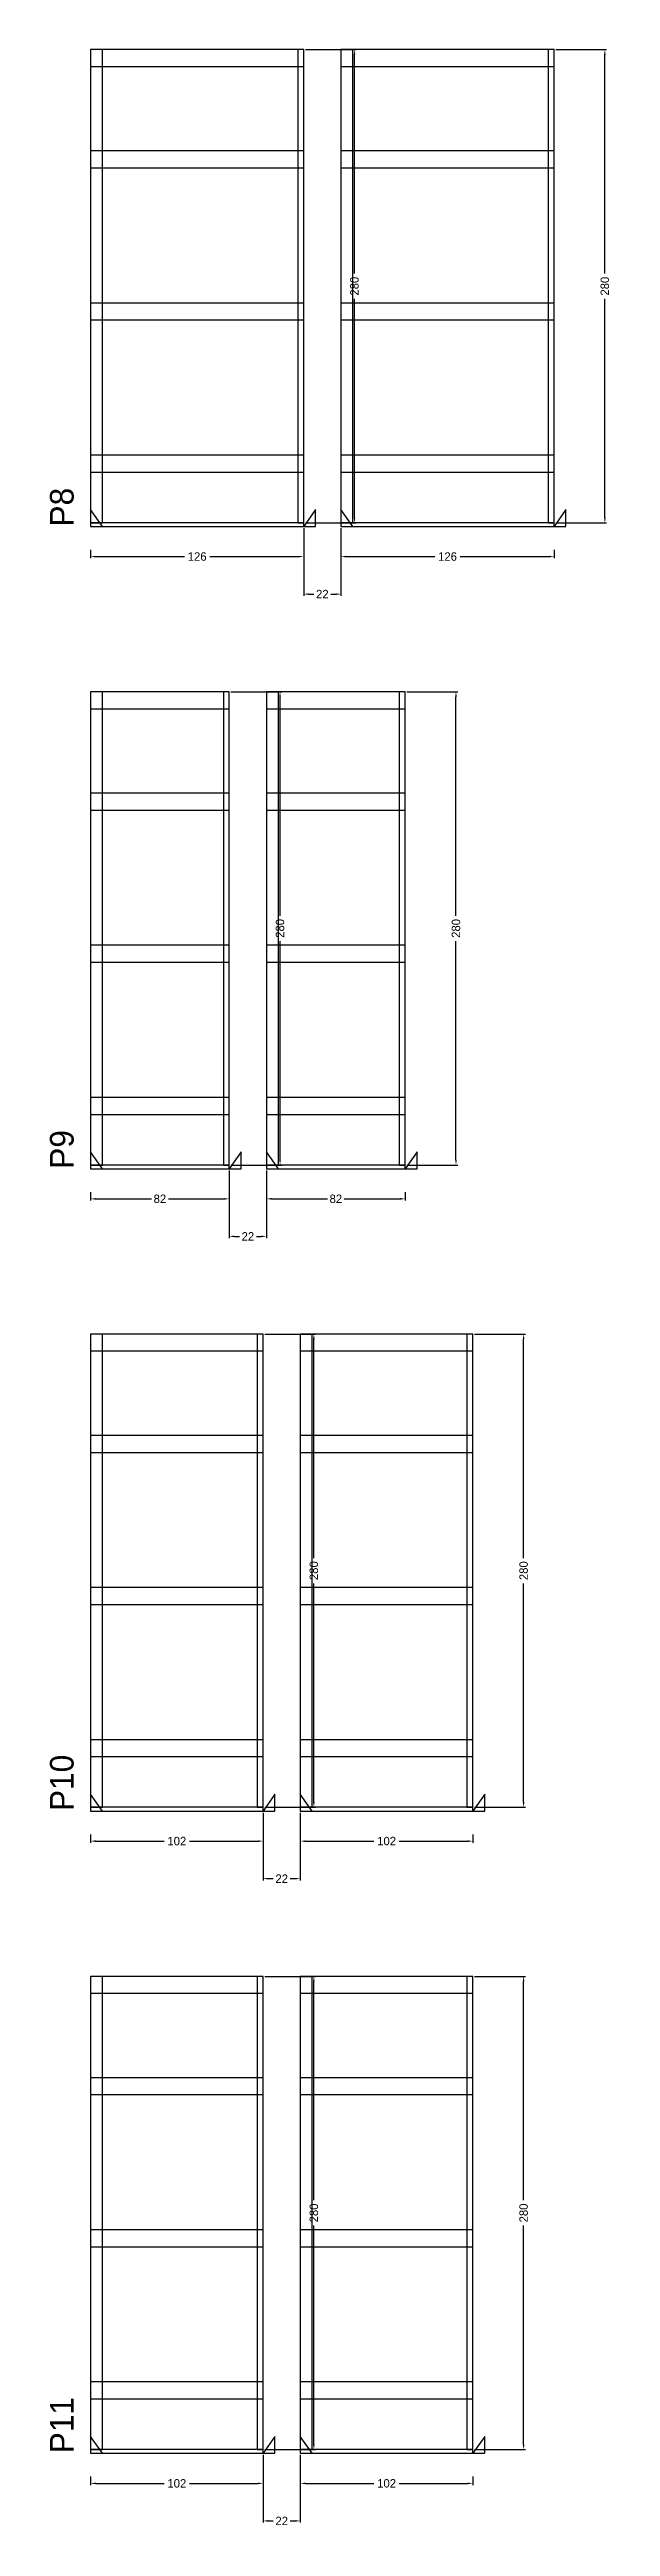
# Model space of a CAD drawing. Header units: centimetres. Extents: x -7000 to 4307, y -13306 to 295.
# Drawn here: x 3976 to 4307, y -3843 to -2378 of the extents above; entities that cross this region are included whole.
import ezdxf

# ---------------------------------------------------------------- set-up
doc = ezdxf.new("R2010")
doc.units = ezdxf.units.CM
for name, color, linetype in [('COTA', 241, 'Continuous'), ('NOMENCLATURA', 7, 'Continuous'), ('SARR_2.2x10', 60, 'Continuous'), ('SARR_2.2x7', 40, 'Continuous'), ('SARR_3.5x7', 81, 'Continuous')]:
    doc.layers.add(name, color=color, linetype=linetype)
doc.dimstyles.new('PAINEL-NOVA', dxfattribs={"dimtxt": 5, "dimasz": 3, "dimexe": 1, "dimexo": 1, "dimgap": 1, "dimtad": 1, "dimcen": 2.5, "dimazin": 3, "dimtfac": 1, "dimtmove": 0, "dimatfit": 3})

msp = doc.modelspace()

# ---------------------------------------------------------------- texts
at = {"layer": 'NOMENCLATURA'}
for s, p in [('P8', (3990, -2660)), ('P9', (3990, -3040)), ('P10', (3990, -3420)), ('P11', (3990, -3800))]:
    msp.add_text(s, height=14, rotation=90, dxfattribs=at).set_placement(p)

# ---------------------------------------------------------------- blocks, each defined once
blk = doc.blocks.new('_CLOSEDFILLED')
at = {"color": 0, "linetype": 'BYBLOCK'}
blk.add_solid([(-1, 0.16), (0, 0), (-1, -0.16)], dxfattribs=at)
blk = doc.blocks.new('*D361')
for p, q in [((4000, -3813.8), (4000, -3818.8)), ((4003, -3817.8), (4043.5, -3817.8)), ((4058.5, -3817.8), (4099, -3817.8)), ((4102, -3813.8), (4102, -3818.8))]:
    blk.add_line(p, q)
at = {"layer": 'Defpoints'}
for p in [(4000, -3812.8), (4000, -3817.8), (4102, -3812.8)]:
    blk.add_point(p, dxfattribs=at)
at = {"layer": 'SARR_2.2x10', "xscale": 3, "yscale": 3, "rotation": 180}
blk.add_blockref('_CLOSEDFILLED', (4000, -3817.8), dxfattribs=at)
at = {"layer": 'SARR_2.2x10', "xscale": 3, "yscale": 3}
blk.add_blockref('_CLOSEDFILLED', (4102, -3817.8), dxfattribs=at)
at = {"layer": 'SARR_2.2x10', "insert": (4051, -3817.8), "char_height": 5, "attachment_point": 5}
blk.add_mtext('102', dxfattribs=at)
blk = doc.blocks.new('*D362')
for p, q in [((4103, -3517.8), (4133, -3517.8)), ((4132, -3650.3), (4132, -3520.8)), ((4132, -3794.8), (4132, -3665.3)), ((4103, -3797.8), (4133, -3797.8))]:
    blk.add_line(p, q)
at = {"layer": 'Defpoints'}
for p in [(4102, -3517.8), (4102, -3797.8), (4132, -3797.8)]:
    blk.add_point(p, dxfattribs=at)
at = {"layer": 'SARR_2.2x10', "xscale": 3, "yscale": 3}
for p, rotation in [((4132, -3517.8), 90), ((4132, -3797.8), 270)]:
    blk.add_blockref('_CLOSEDFILLED', p, dxfattribs=dict(at, rotation=rotation))
at = {"layer": 'SARR_2.2x10', "insert": (4132, -3657.8), "char_height": 5, "attachment_point": 5, "rotation": 90}
blk.add_mtext('280', dxfattribs=at)
blk = doc.blocks.new('GRA-E')
at = {"layer": 'SARR_2.2x7'}
blk.add_lwpolyline([(0, 0), (7, 0), (0, 10)], close=True, dxfattribs=at)
blk = doc.blocks.new('GRA-D')
at = {"layer": 'SARR_2.2x7'}
blk.add_lwpolyline([(0, 0), (7, 0), (7, 10)], close=True, dxfattribs=at)
blk = doc.blocks.new('*D363')
for p, q in [((4124, -3813.8), (4124, -3818.8)), ((4127, -3817.8), (4167.5, -3817.8)), ((4182.5, -3817.8), (4223, -3817.8)), ((4226, -3813.8), (4226, -3818.8))]:
    blk.add_line(p, q)
at = {"layer": 'Defpoints'}
for p in [(4124, -3812.8), (4124, -3817.8), (4226, -3812.8)]:
    blk.add_point(p, dxfattribs=at)
at = {"layer": 'SARR_2.2x10', "xscale": 3, "yscale": 3, "rotation": 180}
blk.add_blockref('_CLOSEDFILLED', (4124, -3817.8), dxfattribs=at)
at = {"layer": 'SARR_2.2x10', "xscale": 3, "yscale": 3}
blk.add_blockref('_CLOSEDFILLED', (4226, -3817.8), dxfattribs=at)
at = {"layer": 'SARR_2.2x10', "insert": (4175, -3817.8), "char_height": 5, "attachment_point": 5}
blk.add_mtext('102', dxfattribs=at)
blk = doc.blocks.new('*D364')
for p, q in [((4227, -3517.8), (4257, -3517.8)), ((4256, -3650.3), (4256, -3520.8)), ((4256, -3794.8), (4256, -3665.3)), ((4227, -3797.8), (4257, -3797.8))]:
    blk.add_line(p, q)
at = {"layer": 'Defpoints'}
for p in [(4226, -3517.8), (4226, -3797.8), (4256, -3797.8)]:
    blk.add_point(p, dxfattribs=at)
at = {"layer": 'SARR_2.2x10', "xscale": 3, "yscale": 3}
for p, rotation in [((4256, -3517.8), 90), ((4256, -3797.8), 270)]:
    blk.add_blockref('_CLOSEDFILLED', p, dxfattribs=dict(at, rotation=rotation))
at = {"layer": 'SARR_2.2x10', "insert": (4256, -3657.8), "char_height": 5, "attachment_point": 5, "rotation": 90}
blk.add_mtext('280', dxfattribs=at)
blk = doc.blocks.new('*D365')
for p, q in [((4227, -3517.8), (4257, -3517.8)), ((4256, -3650.3), (4256, -3520.8)), ((4256, -3794.8), (4256, -3665.3)), ((4227, -3797.8), (4257, -3797.8))]:
    blk.add_line(p, q)
at = {"layer": 'Defpoints'}
for p in [(4226, -3517.8), (4226, -3797.8), (4256, -3797.8)]:
    blk.add_point(p, dxfattribs=at)
at = {"layer": 'SARR_2.2x10', "xscale": 3, "yscale": 3}
for p, rotation in [((4256, -3517.8), 90), ((4256, -3797.8), 270)]:
    blk.add_blockref('_CLOSEDFILLED', p, dxfattribs=dict(at, rotation=rotation))
at = {"layer": 'SARR_2.2x10', "insert": (4256, -3657.8), "char_height": 5, "attachment_point": 5, "rotation": 90}
blk.add_mtext('280', dxfattribs=at)
blk = doc.blocks.new('*D366')
for p, q in [((4227, -3517.8), (4257, -3517.8)), ((4256, -3650.3), (4256, -3520.8)), ((4256, -3794.8), (4256, -3665.3)), ((4227, -3797.8), (4257, -3797.8))]:
    blk.add_line(p, q)
at = {"layer": 'Defpoints'}
for p in [(4226, -3517.8), (4226, -3797.8), (4256, -3797.8)]:
    blk.add_point(p, dxfattribs=at)
at = {"layer": 'SARR_2.2x10', "xscale": 3, "yscale": 3}
for p, rotation in [((4256, -3517.8), 90), ((4256, -3797.8), 270)]:
    blk.add_blockref('_CLOSEDFILLED', p, dxfattribs=dict(at, rotation=rotation))
at = {"layer": 'SARR_2.2x10', "insert": (4256, -3657.8), "char_height": 5, "attachment_point": 5, "rotation": 90}
blk.add_mtext('280', dxfattribs=at)
blk = doc.blocks.new('*D367')
for p, q in [((4227, -3517.8), (4257, -3517.8)), ((4256, -3650.3), (4256, -3520.8)), ((4256, -3794.8), (4256, -3665.3)), ((4227, -3797.8), (4257, -3797.8))]:
    blk.add_line(p, q)
at = {"layer": 'Defpoints'}
for p in [(4226, -3517.8), (4226, -3797.8), (4256, -3797.8)]:
    blk.add_point(p, dxfattribs=at)
at = {"layer": 'SARR_2.2x10', "xscale": 3, "yscale": 3}
for p, rotation in [((4256, -3517.8), 90), ((4256, -3797.8), 270)]:
    blk.add_blockref('_CLOSEDFILLED', p, dxfattribs=dict(at, rotation=rotation))
at = {"layer": 'SARR_2.2x10', "insert": (4256, -3657.8), "char_height": 5, "attachment_point": 5, "rotation": 90}
blk.add_mtext('280', dxfattribs=at)
blk = doc.blocks.new('*D368')
for p, q in [((4227, -3517.8), (4257, -3517.8)), ((4256, -3650.3), (4256, -3520.8)), ((4256, -3794.8), (4256, -3665.3)), ((4227, -3797.8), (4257, -3797.8))]:
    blk.add_line(p, q)
at = {"layer": 'Defpoints'}
for p in [(4226, -3517.8), (4226, -3797.8), (4256, -3797.8)]:
    blk.add_point(p, dxfattribs=at)
at = {"layer": 'SARR_2.2x10', "xscale": 3, "yscale": 3}
for p, rotation in [((4256, -3517.8), 90), ((4256, -3797.8), 270)]:
    blk.add_blockref('_CLOSEDFILLED', p, dxfattribs=dict(at, rotation=rotation))
at = {"layer": 'SARR_2.2x10', "insert": (4256, -3657.8), "char_height": 5, "attachment_point": 5, "rotation": 90}
blk.add_mtext('280', dxfattribs=at)
blk = doc.blocks.new('*D369')
for p, q in [((4227, -3517.8), (4257, -3517.8)), ((4256, -3650.3), (4256, -3520.8)), ((4256, -3794.8), (4256, -3665.3)), ((4227, -3797.8), (4257, -3797.8))]:
    blk.add_line(p, q)
at = {"layer": 'Defpoints'}
for p in [(4226, -3517.8), (4226, -3797.8), (4256, -3797.8)]:
    blk.add_point(p, dxfattribs=at)
at = {"layer": 'SARR_2.2x10', "xscale": 3, "yscale": 3}
for p, rotation in [((4256, -3517.8), 90), ((4256, -3797.8), 270)]:
    blk.add_blockref('_CLOSEDFILLED', p, dxfattribs=dict(at, rotation=rotation))
at = {"layer": 'SARR_2.2x10', "insert": (4256, -3657.8), "char_height": 5, "attachment_point": 5, "rotation": 90}
blk.add_mtext('280', dxfattribs=at)
blk = doc.blocks.new('*D370')
for p, q in [((4227, -3517.8), (4257, -3517.8)), ((4256, -3650.3), (4256, -3520.8)), ((4256, -3794.8), (4256, -3665.3)), ((4227, -3797.8), (4257, -3797.8))]:
    blk.add_line(p, q)
at = {"layer": 'Defpoints'}
for p in [(4226, -3517.8), (4226, -3797.8), (4256, -3797.8)]:
    blk.add_point(p, dxfattribs=at)
at = {"layer": 'SARR_2.2x10', "xscale": 3, "yscale": 3}
for p, rotation in [((4256, -3517.8), 90), ((4256, -3797.8), 270)]:
    blk.add_blockref('_CLOSEDFILLED', p, dxfattribs=dict(at, rotation=rotation))
at = {"layer": 'SARR_2.2x10', "insert": (4256, -3657.8), "char_height": 5, "attachment_point": 5, "rotation": 90}
blk.add_mtext('280', dxfattribs=at)
blk = doc.blocks.new('*D371')
for p, q in [((4227, -3517.8), (4257, -3517.8)), ((4256, -3650.3), (4256, -3520.8)), ((4256, -3794.8), (4256, -3665.3)), ((4227, -3797.8), (4257, -3797.8))]:
    blk.add_line(p, q)
at = {"layer": 'Defpoints'}
for p in [(4226, -3517.8), (4226, -3797.8), (4256, -3797.8)]:
    blk.add_point(p, dxfattribs=at)
at = {"layer": 'SARR_2.2x10', "xscale": 3, "yscale": 3}
for p, rotation in [((4256, -3517.8), 90), ((4256, -3797.8), 270)]:
    blk.add_blockref('_CLOSEDFILLED', p, dxfattribs=dict(at, rotation=rotation))
at = {"layer": 'SARR_2.2x10', "insert": (4256, -3657.8), "char_height": 5, "attachment_point": 5, "rotation": 90}
blk.add_mtext('280', dxfattribs=at)
blk = doc.blocks.new('*D372')
for p, q in [((4227, -3517.8), (4257, -3517.8)), ((4256, -3650.3), (4256, -3520.8)), ((4256, -3794.8), (4256, -3665.3)), ((4227, -3797.8), (4257, -3797.8))]:
    blk.add_line(p, q)
at = {"layer": 'Defpoints'}
for p in [(4226, -3517.8), (4226, -3797.8), (4256, -3797.8)]:
    blk.add_point(p, dxfattribs=at)
at = {"layer": 'SARR_2.2x10', "xscale": 3, "yscale": 3}
for p, rotation in [((4256, -3517.8), 90), ((4256, -3797.8), 270)]:
    blk.add_blockref('_CLOSEDFILLED', p, dxfattribs=dict(at, rotation=rotation))
at = {"layer": 'SARR_2.2x10', "insert": (4256, -3657.8), "char_height": 5, "attachment_point": 5, "rotation": 90}
blk.add_mtext('280', dxfattribs=at)
blk = doc.blocks.new('*D373')
for p, q in [((4227, -3517.8), (4257, -3517.8)), ((4256, -3650.3), (4256, -3520.8)), ((4256, -3794.8), (4256, -3665.3)), ((4227, -3797.8), (4257, -3797.8))]:
    blk.add_line(p, q)
at = {"layer": 'Defpoints'}
for p in [(4226, -3517.8), (4226, -3797.8), (4256, -3797.8)]:
    blk.add_point(p, dxfattribs=at)
at = {"layer": 'SARR_2.2x10', "xscale": 3, "yscale": 3}
for p, rotation in [((4256, -3517.8), 90), ((4256, -3797.8), 270)]:
    blk.add_blockref('_CLOSEDFILLED', p, dxfattribs=dict(at, rotation=rotation))
at = {"layer": 'SARR_2.2x10', "insert": (4256, -3657.8), "char_height": 5, "attachment_point": 5, "rotation": 90}
blk.add_mtext('280', dxfattribs=at)
blk = doc.blocks.new('*D374')
for p, q in [((4102, -3801), (4102, -3841)), ((4124, -3801), (4124, -3841)), ((4105, -3840), (4108, -3840)), ((4118, -3840), (4121, -3840))]:
    blk.add_line(p, q)
at = {"layer": 'Defpoints'}
for p in [(4102, -3800), (4124, -3800), (4102, -3840)]:
    blk.add_point(p, dxfattribs=at)
at = {"layer": 'COTA', "xscale": 3, "yscale": 3, "rotation": 180}
blk.add_blockref('_CLOSEDFILLED', (4102, -3840), dxfattribs=at)
at = {"layer": 'COTA', "xscale": 3, "yscale": 3}
blk.add_blockref('_CLOSEDFILLED', (4124, -3840), dxfattribs=at)
at = {"layer": 'COTA', "insert": (4113, -3840), "char_height": 5, "attachment_point": 5}
blk.add_mtext('22', dxfattribs=at)
blk = doc.blocks.new('*D327')
for p, q in [((4000, -3433.8), (4000, -3438.8)), ((4003, -3437.8), (4043.5, -3437.8)), ((4058.5, -3437.8), (4099, -3437.8)), ((4102, -3433.8), (4102, -3438.8))]:
    blk.add_line(p, q)
at = {"layer": 'Defpoints'}
for p in [(4000, -3432.8), (4000, -3437.8), (4102, -3432.8)]:
    blk.add_point(p, dxfattribs=at)
at = {"layer": 'SARR_2.2x10', "xscale": 3, "yscale": 3, "rotation": 180}
blk.add_blockref('_CLOSEDFILLED', (4000, -3437.8), dxfattribs=at)
at = {"layer": 'SARR_2.2x10', "xscale": 3, "yscale": 3}
blk.add_blockref('_CLOSEDFILLED', (4102, -3437.8), dxfattribs=at)
at = {"layer": 'SARR_2.2x10', "insert": (4051, -3437.8), "char_height": 5, "attachment_point": 5}
blk.add_mtext('102', dxfattribs=at)
blk = doc.blocks.new('*D328')
for p, q in [((4103, -3137.8), (4133, -3137.8)), ((4132, -3270.3), (4132, -3140.8)), ((4132, -3414.8), (4132, -3285.3)), ((4103, -3417.8), (4133, -3417.8))]:
    blk.add_line(p, q)
at = {"layer": 'Defpoints'}
for p in [(4102, -3137.8), (4102, -3417.8), (4132, -3417.8)]:
    blk.add_point(p, dxfattribs=at)
at = {"layer": 'SARR_2.2x10', "xscale": 3, "yscale": 3}
for p, rotation in [((4132, -3137.8), 90), ((4132, -3417.8), 270)]:
    blk.add_blockref('_CLOSEDFILLED', p, dxfattribs=dict(at, rotation=rotation))
at = {"layer": 'SARR_2.2x10', "insert": (4132, -3277.8), "char_height": 5, "attachment_point": 5, "rotation": 90}
blk.add_mtext('280', dxfattribs=at)
blk = doc.blocks.new('*D329')
for p, q in [((4124, -3433.8), (4124, -3438.8)), ((4127, -3437.8), (4167.5, -3437.8)), ((4182.5, -3437.8), (4223, -3437.8)), ((4226, -3433.8), (4226, -3438.8))]:
    blk.add_line(p, q)
at = {"layer": 'Defpoints'}
for p in [(4124, -3432.8), (4124, -3437.8), (4226, -3432.8)]:
    blk.add_point(p, dxfattribs=at)
at = {"layer": 'SARR_2.2x10', "xscale": 3, "yscale": 3, "rotation": 180}
blk.add_blockref('_CLOSEDFILLED', (4124, -3437.8), dxfattribs=at)
at = {"layer": 'SARR_2.2x10', "xscale": 3, "yscale": 3}
blk.add_blockref('_CLOSEDFILLED', (4226, -3437.8), dxfattribs=at)
at = {"layer": 'SARR_2.2x10', "insert": (4175, -3437.8), "char_height": 5, "attachment_point": 5}
blk.add_mtext('102', dxfattribs=at)
blk = doc.blocks.new('*D330')
for p, q in [((4227, -3137.8), (4257, -3137.8)), ((4256, -3270.3), (4256, -3140.8)), ((4256, -3414.8), (4256, -3285.3)), ((4227, -3417.8), (4257, -3417.8))]:
    blk.add_line(p, q)
at = {"layer": 'Defpoints'}
for p in [(4226, -3137.8), (4226, -3417.8), (4256, -3417.8)]:
    blk.add_point(p, dxfattribs=at)
at = {"layer": 'SARR_2.2x10', "xscale": 3, "yscale": 3}
for p, rotation in [((4256, -3137.8), 90), ((4256, -3417.8), 270)]:
    blk.add_blockref('_CLOSEDFILLED', p, dxfattribs=dict(at, rotation=rotation))
at = {"layer": 'SARR_2.2x10', "insert": (4256, -3277.8), "char_height": 5, "attachment_point": 5, "rotation": 90}
blk.add_mtext('280', dxfattribs=at)
blk = doc.blocks.new('*D331')
for p, q in [((4227, -3137.8), (4257, -3137.8)), ((4256, -3270.3), (4256, -3140.8)), ((4256, -3414.8), (4256, -3285.3)), ((4227, -3417.8), (4257, -3417.8))]:
    blk.add_line(p, q)
at = {"layer": 'Defpoints'}
for p in [(4226, -3137.8), (4226, -3417.8), (4256, -3417.8)]:
    blk.add_point(p, dxfattribs=at)
at = {"layer": 'SARR_2.2x10', "xscale": 3, "yscale": 3}
for p, rotation in [((4256, -3137.8), 90), ((4256, -3417.8), 270)]:
    blk.add_blockref('_CLOSEDFILLED', p, dxfattribs=dict(at, rotation=rotation))
at = {"layer": 'SARR_2.2x10', "insert": (4256, -3277.8), "char_height": 5, "attachment_point": 5, "rotation": 90}
blk.add_mtext('280', dxfattribs=at)
blk = doc.blocks.new('*D332')
for p, q in [((4227, -3137.8), (4257, -3137.8)), ((4256, -3270.3), (4256, -3140.8)), ((4256, -3414.8), (4256, -3285.3)), ((4227, -3417.8), (4257, -3417.8))]:
    blk.add_line(p, q)
at = {"layer": 'Defpoints'}
for p in [(4226, -3137.8), (4226, -3417.8), (4256, -3417.8)]:
    blk.add_point(p, dxfattribs=at)
at = {"layer": 'SARR_2.2x10', "xscale": 3, "yscale": 3}
for p, rotation in [((4256, -3137.8), 90), ((4256, -3417.8), 270)]:
    blk.add_blockref('_CLOSEDFILLED', p, dxfattribs=dict(at, rotation=rotation))
at = {"layer": 'SARR_2.2x10', "insert": (4256, -3277.8), "char_height": 5, "attachment_point": 5, "rotation": 90}
blk.add_mtext('280', dxfattribs=at)
blk = doc.blocks.new('*D333')
for p, q in [((4227, -3137.8), (4257, -3137.8)), ((4256, -3270.3), (4256, -3140.8)), ((4256, -3414.8), (4256, -3285.3)), ((4227, -3417.8), (4257, -3417.8))]:
    blk.add_line(p, q)
at = {"layer": 'Defpoints'}
for p in [(4226, -3137.8), (4226, -3417.8), (4256, -3417.8)]:
    blk.add_point(p, dxfattribs=at)
at = {"layer": 'SARR_2.2x10', "xscale": 3, "yscale": 3}
for p, rotation in [((4256, -3137.8), 90), ((4256, -3417.8), 270)]:
    blk.add_blockref('_CLOSEDFILLED', p, dxfattribs=dict(at, rotation=rotation))
at = {"layer": 'SARR_2.2x10', "insert": (4256, -3277.8), "char_height": 5, "attachment_point": 5, "rotation": 90}
blk.add_mtext('280', dxfattribs=at)
blk = doc.blocks.new('*D334')
for p, q in [((4227, -3137.8), (4257, -3137.8)), ((4256, -3270.3), (4256, -3140.8)), ((4256, -3414.8), (4256, -3285.3)), ((4227, -3417.8), (4257, -3417.8))]:
    blk.add_line(p, q)
at = {"layer": 'Defpoints'}
for p in [(4226, -3137.8), (4226, -3417.8), (4256, -3417.8)]:
    blk.add_point(p, dxfattribs=at)
at = {"layer": 'SARR_2.2x10', "xscale": 3, "yscale": 3}
for p, rotation in [((4256, -3137.8), 90), ((4256, -3417.8), 270)]:
    blk.add_blockref('_CLOSEDFILLED', p, dxfattribs=dict(at, rotation=rotation))
at = {"layer": 'SARR_2.2x10', "insert": (4256, -3277.8), "char_height": 5, "attachment_point": 5, "rotation": 90}
blk.add_mtext('280', dxfattribs=at)
blk = doc.blocks.new('*D335')
for p, q in [((4227, -3137.8), (4257, -3137.8)), ((4256, -3270.3), (4256, -3140.8)), ((4256, -3414.8), (4256, -3285.3)), ((4227, -3417.8), (4257, -3417.8))]:
    blk.add_line(p, q)
at = {"layer": 'Defpoints'}
for p in [(4226, -3137.8), (4226, -3417.8), (4256, -3417.8)]:
    blk.add_point(p, dxfattribs=at)
at = {"layer": 'SARR_2.2x10', "xscale": 3, "yscale": 3}
for p, rotation in [((4256, -3137.8), 90), ((4256, -3417.8), 270)]:
    blk.add_blockref('_CLOSEDFILLED', p, dxfattribs=dict(at, rotation=rotation))
at = {"layer": 'SARR_2.2x10', "insert": (4256, -3277.8), "char_height": 5, "attachment_point": 5, "rotation": 90}
blk.add_mtext('280', dxfattribs=at)
blk = doc.blocks.new('*D336')
for p, q in [((4227, -3137.8), (4257, -3137.8)), ((4256, -3270.3), (4256, -3140.8)), ((4256, -3414.8), (4256, -3285.3)), ((4227, -3417.8), (4257, -3417.8))]:
    blk.add_line(p, q)
at = {"layer": 'Defpoints'}
for p in [(4226, -3137.8), (4226, -3417.8), (4256, -3417.8)]:
    blk.add_point(p, dxfattribs=at)
at = {"layer": 'SARR_2.2x10', "xscale": 3, "yscale": 3}
for p, rotation in [((4256, -3137.8), 90), ((4256, -3417.8), 270)]:
    blk.add_blockref('_CLOSEDFILLED', p, dxfattribs=dict(at, rotation=rotation))
at = {"layer": 'SARR_2.2x10', "insert": (4256, -3277.8), "char_height": 5, "attachment_point": 5, "rotation": 90}
blk.add_mtext('280', dxfattribs=at)
blk = doc.blocks.new('*D337')
for p, q in [((4227, -3137.8), (4257, -3137.8)), ((4256, -3270.3), (4256, -3140.8)), ((4256, -3414.8), (4256, -3285.3)), ((4227, -3417.8), (4257, -3417.8))]:
    blk.add_line(p, q)
at = {"layer": 'Defpoints'}
for p in [(4226, -3137.8), (4226, -3417.8), (4256, -3417.8)]:
    blk.add_point(p, dxfattribs=at)
at = {"layer": 'SARR_2.2x10', "xscale": 3, "yscale": 3}
for p, rotation in [((4256, -3137.8), 90), ((4256, -3417.8), 270)]:
    blk.add_blockref('_CLOSEDFILLED', p, dxfattribs=dict(at, rotation=rotation))
at = {"layer": 'SARR_2.2x10', "insert": (4256, -3277.8), "char_height": 5, "attachment_point": 5, "rotation": 90}
blk.add_mtext('280', dxfattribs=at)
blk = doc.blocks.new('*D338')
for p, q in [((4227, -3137.8), (4257, -3137.8)), ((4256, -3270.3), (4256, -3140.8)), ((4256, -3414.8), (4256, -3285.3)), ((4227, -3417.8), (4257, -3417.8))]:
    blk.add_line(p, q)
at = {"layer": 'Defpoints'}
for p in [(4226, -3137.8), (4226, -3417.8), (4256, -3417.8)]:
    blk.add_point(p, dxfattribs=at)
at = {"layer": 'SARR_2.2x10', "xscale": 3, "yscale": 3}
for p, rotation in [((4256, -3137.8), 90), ((4256, -3417.8), 270)]:
    blk.add_blockref('_CLOSEDFILLED', p, dxfattribs=dict(at, rotation=rotation))
at = {"layer": 'SARR_2.2x10', "insert": (4256, -3277.8), "char_height": 5, "attachment_point": 5, "rotation": 90}
blk.add_mtext('280', dxfattribs=at)
blk = doc.blocks.new('*D339')
for p, q in [((4227, -3137.8), (4257, -3137.8)), ((4256, -3270.3), (4256, -3140.8)), ((4256, -3414.8), (4256, -3285.3)), ((4227, -3417.8), (4257, -3417.8))]:
    blk.add_line(p, q)
at = {"layer": 'Defpoints'}
for p in [(4226, -3137.8), (4226, -3417.8), (4256, -3417.8)]:
    blk.add_point(p, dxfattribs=at)
at = {"layer": 'SARR_2.2x10', "xscale": 3, "yscale": 3}
for p, rotation in [((4256, -3137.8), 90), ((4256, -3417.8), 270)]:
    blk.add_blockref('_CLOSEDFILLED', p, dxfattribs=dict(at, rotation=rotation))
at = {"layer": 'SARR_2.2x10', "insert": (4256, -3277.8), "char_height": 5, "attachment_point": 5, "rotation": 90}
blk.add_mtext('280', dxfattribs=at)
blk = doc.blocks.new('*D340')
for p, q in [((4102, -3421), (4102, -3461)), ((4124, -3421), (4124, -3461)), ((4105, -3460), (4108, -3460)), ((4118, -3460), (4121, -3460))]:
    blk.add_line(p, q)
at = {"layer": 'Defpoints'}
for p in [(4102, -3420), (4124, -3420), (4102, -3460)]:
    blk.add_point(p, dxfattribs=at)
at = {"layer": 'COTA', "xscale": 3, "yscale": 3, "rotation": 180}
blk.add_blockref('_CLOSEDFILLED', (4102, -3460), dxfattribs=at)
at = {"layer": 'COTA', "xscale": 3, "yscale": 3}
blk.add_blockref('_CLOSEDFILLED', (4124, -3460), dxfattribs=at)
at = {"layer": 'COTA', "insert": (4113, -3460), "char_height": 5, "attachment_point": 5}
blk.add_mtext('22', dxfattribs=at)
blk = doc.blocks.new('*D293')
for p, q in [((4000, -3053.8), (4000, -3058.8)), ((4003, -3057.8), (4036, -3057.8)), ((4046, -3057.8), (4079, -3057.8)), ((4082, -3053.8), (4082, -3058.8))]:
    blk.add_line(p, q)
at = {"layer": 'Defpoints'}
for p in [(4000, -3052.8), (4000, -3057.8), (4082, -3052.8)]:
    blk.add_point(p, dxfattribs=at)
at = {"layer": 'SARR_2.2x10', "xscale": 3, "yscale": 3, "rotation": 180}
blk.add_blockref('_CLOSEDFILLED', (4000, -3057.8), dxfattribs=at)
at = {"layer": 'SARR_2.2x10', "xscale": 3, "yscale": 3}
blk.add_blockref('_CLOSEDFILLED', (4082, -3057.8), dxfattribs=at)
at = {"layer": 'SARR_2.2x10', "insert": (4041, -3057.8), "char_height": 5, "attachment_point": 5}
blk.add_mtext('82', dxfattribs=at)
blk = doc.blocks.new('*D294')
for p, q in [((4083, -2757.8), (4113, -2757.8)), ((4112, -2890.3), (4112, -2760.8)), ((4112, -3034.8), (4112, -2905.3)), ((4083, -3037.8), (4113, -3037.8))]:
    blk.add_line(p, q)
at = {"layer": 'Defpoints'}
for p in [(4082, -2757.8), (4082, -3037.8), (4112, -3037.8)]:
    blk.add_point(p, dxfattribs=at)
at = {"layer": 'SARR_2.2x10', "xscale": 3, "yscale": 3}
for p, rotation in [((4112, -2757.8), 90), ((4112, -3037.8), 270)]:
    blk.add_blockref('_CLOSEDFILLED', p, dxfattribs=dict(at, rotation=rotation))
at = {"layer": 'SARR_2.2x10', "insert": (4112, -2897.8), "char_height": 5, "attachment_point": 5, "rotation": 90}
blk.add_mtext('280', dxfattribs=at)
blk = doc.blocks.new('*D295')
for p, q in [((4104, -3053.8), (4104, -3058.8)), ((4107, -3057.8), (4140, -3057.8)), ((4150, -3057.8), (4183, -3057.8)), ((4186, -3053.8), (4186, -3058.8))]:
    blk.add_line(p, q)
at = {"layer": 'Defpoints'}
for p in [(4104, -3052.8), (4104, -3057.8), (4186, -3052.8)]:
    blk.add_point(p, dxfattribs=at)
at = {"layer": 'SARR_2.2x10', "xscale": 3, "yscale": 3, "rotation": 180}
blk.add_blockref('_CLOSEDFILLED', (4104, -3057.8), dxfattribs=at)
at = {"layer": 'SARR_2.2x10', "xscale": 3, "yscale": 3}
blk.add_blockref('_CLOSEDFILLED', (4186, -3057.8), dxfattribs=at)
at = {"layer": 'SARR_2.2x10', "insert": (4145, -3057.8), "char_height": 5, "attachment_point": 5}
blk.add_mtext('82', dxfattribs=at)
blk = doc.blocks.new('*D296')
for p, q in [((4187, -2757.8), (4217, -2757.8)), ((4216, -2890.3), (4216, -2760.8)), ((4216, -3034.8), (4216, -2905.3)), ((4187, -3037.8), (4217, -3037.8))]:
    blk.add_line(p, q)
at = {"layer": 'Defpoints'}
for p in [(4186, -2757.8), (4186, -3037.8), (4216, -3037.8)]:
    blk.add_point(p, dxfattribs=at)
at = {"layer": 'SARR_2.2x10', "xscale": 3, "yscale": 3}
for p, rotation in [((4216, -2757.8), 90), ((4216, -3037.8), 270)]:
    blk.add_blockref('_CLOSEDFILLED', p, dxfattribs=dict(at, rotation=rotation))
at = {"layer": 'SARR_2.2x10', "insert": (4216, -2897.8), "char_height": 5, "attachment_point": 5, "rotation": 90}
blk.add_mtext('280', dxfattribs=at)
blk = doc.blocks.new('*D297')
for p, q in [((4187, -2757.8), (4217, -2757.8)), ((4216, -2890.3), (4216, -2760.8)), ((4216, -3034.8), (4216, -2905.3)), ((4187, -3037.8), (4217, -3037.8))]:
    blk.add_line(p, q)
at = {"layer": 'Defpoints'}
for p in [(4186, -2757.8), (4186, -3037.8), (4216, -3037.8)]:
    blk.add_point(p, dxfattribs=at)
at = {"layer": 'SARR_2.2x10', "xscale": 3, "yscale": 3}
for p, rotation in [((4216, -2757.8), 90), ((4216, -3037.8), 270)]:
    blk.add_blockref('_CLOSEDFILLED', p, dxfattribs=dict(at, rotation=rotation))
at = {"layer": 'SARR_2.2x10', "insert": (4216, -2897.8), "char_height": 5, "attachment_point": 5, "rotation": 90}
blk.add_mtext('280', dxfattribs=at)
blk = doc.blocks.new('*D298')
for p, q in [((4187, -2757.8), (4217, -2757.8)), ((4216, -2890.3), (4216, -2760.8)), ((4216, -3034.8), (4216, -2905.3)), ((4187, -3037.8), (4217, -3037.8))]:
    blk.add_line(p, q)
at = {"layer": 'Defpoints'}
for p in [(4186, -2757.8), (4186, -3037.8), (4216, -3037.8)]:
    blk.add_point(p, dxfattribs=at)
at = {"layer": 'SARR_2.2x10', "xscale": 3, "yscale": 3}
for p, rotation in [((4216, -2757.8), 90), ((4216, -3037.8), 270)]:
    blk.add_blockref('_CLOSEDFILLED', p, dxfattribs=dict(at, rotation=rotation))
at = {"layer": 'SARR_2.2x10', "insert": (4216, -2897.8), "char_height": 5, "attachment_point": 5, "rotation": 90}
blk.add_mtext('280', dxfattribs=at)
blk = doc.blocks.new('*D299')
for p, q in [((4187, -2757.8), (4217, -2757.8)), ((4216, -2890.3), (4216, -2760.8)), ((4216, -3034.8), (4216, -2905.3)), ((4187, -3037.8), (4217, -3037.8))]:
    blk.add_line(p, q)
at = {"layer": 'Defpoints'}
for p in [(4186, -2757.8), (4186, -3037.8), (4216, -3037.8)]:
    blk.add_point(p, dxfattribs=at)
at = {"layer": 'SARR_2.2x10', "xscale": 3, "yscale": 3}
for p, rotation in [((4216, -2757.8), 90), ((4216, -3037.8), 270)]:
    blk.add_blockref('_CLOSEDFILLED', p, dxfattribs=dict(at, rotation=rotation))
at = {"layer": 'SARR_2.2x10', "insert": (4216, -2897.8), "char_height": 5, "attachment_point": 5, "rotation": 90}
blk.add_mtext('280', dxfattribs=at)
blk = doc.blocks.new('*D300')
for p, q in [((4187, -2757.8), (4217, -2757.8)), ((4216, -2890.3), (4216, -2760.8)), ((4216, -3034.8), (4216, -2905.3)), ((4187, -3037.8), (4217, -3037.8))]:
    blk.add_line(p, q)
at = {"layer": 'Defpoints'}
for p in [(4186, -2757.8), (4186, -3037.8), (4216, -3037.8)]:
    blk.add_point(p, dxfattribs=at)
at = {"layer": 'SARR_2.2x10', "xscale": 3, "yscale": 3}
for p, rotation in [((4216, -2757.8), 90), ((4216, -3037.8), 270)]:
    blk.add_blockref('_CLOSEDFILLED', p, dxfattribs=dict(at, rotation=rotation))
at = {"layer": 'SARR_2.2x10', "insert": (4216, -2897.8), "char_height": 5, "attachment_point": 5, "rotation": 90}
blk.add_mtext('280', dxfattribs=at)
blk = doc.blocks.new('*D301')
for p, q in [((4187, -2757.8), (4217, -2757.8)), ((4216, -2890.3), (4216, -2760.8)), ((4216, -3034.8), (4216, -2905.3)), ((4187, -3037.8), (4217, -3037.8))]:
    blk.add_line(p, q)
at = {"layer": 'Defpoints'}
for p in [(4186, -2757.8), (4186, -3037.8), (4216, -3037.8)]:
    blk.add_point(p, dxfattribs=at)
at = {"layer": 'SARR_2.2x10', "xscale": 3, "yscale": 3}
for p, rotation in [((4216, -2757.8), 90), ((4216, -3037.8), 270)]:
    blk.add_blockref('_CLOSEDFILLED', p, dxfattribs=dict(at, rotation=rotation))
at = {"layer": 'SARR_2.2x10', "insert": (4216, -2897.8), "char_height": 5, "attachment_point": 5, "rotation": 90}
blk.add_mtext('280', dxfattribs=at)
blk = doc.blocks.new('*D302')
for p, q in [((4187, -2757.8), (4217, -2757.8)), ((4216, -2890.3), (4216, -2760.8)), ((4216, -3034.8), (4216, -2905.3)), ((4187, -3037.8), (4217, -3037.8))]:
    blk.add_line(p, q)
at = {"layer": 'Defpoints'}
for p in [(4186, -2757.8), (4186, -3037.8), (4216, -3037.8)]:
    blk.add_point(p, dxfattribs=at)
at = {"layer": 'SARR_2.2x10', "xscale": 3, "yscale": 3}
for p, rotation in [((4216, -2757.8), 90), ((4216, -3037.8), 270)]:
    blk.add_blockref('_CLOSEDFILLED', p, dxfattribs=dict(at, rotation=rotation))
at = {"layer": 'SARR_2.2x10', "insert": (4216, -2897.8), "char_height": 5, "attachment_point": 5, "rotation": 90}
blk.add_mtext('280', dxfattribs=at)
blk = doc.blocks.new('*D303')
for p, q in [((4187, -2757.8), (4217, -2757.8)), ((4216, -2890.3), (4216, -2760.8)), ((4216, -3034.8), (4216, -2905.3)), ((4187, -3037.8), (4217, -3037.8))]:
    blk.add_line(p, q)
at = {"layer": 'Defpoints'}
for p in [(4186, -2757.8), (4186, -3037.8), (4216, -3037.8)]:
    blk.add_point(p, dxfattribs=at)
at = {"layer": 'SARR_2.2x10', "xscale": 3, "yscale": 3}
for p, rotation in [((4216, -2757.8), 90), ((4216, -3037.8), 270)]:
    blk.add_blockref('_CLOSEDFILLED', p, dxfattribs=dict(at, rotation=rotation))
at = {"layer": 'SARR_2.2x10', "insert": (4216, -2897.8), "char_height": 5, "attachment_point": 5, "rotation": 90}
blk.add_mtext('280', dxfattribs=at)
blk = doc.blocks.new('*D304')
for p, q in [((4187, -2757.8), (4217, -2757.8)), ((4216, -2890.3), (4216, -2760.8)), ((4216, -3034.8), (4216, -2905.3)), ((4187, -3037.8), (4217, -3037.8))]:
    blk.add_line(p, q)
at = {"layer": 'Defpoints'}
for p in [(4186, -2757.8), (4186, -3037.8), (4216, -3037.8)]:
    blk.add_point(p, dxfattribs=at)
at = {"layer": 'SARR_2.2x10', "xscale": 3, "yscale": 3}
for p, rotation in [((4216, -2757.8), 90), ((4216, -3037.8), 270)]:
    blk.add_blockref('_CLOSEDFILLED', p, dxfattribs=dict(at, rotation=rotation))
at = {"layer": 'SARR_2.2x10', "insert": (4216, -2897.8), "char_height": 5, "attachment_point": 5, "rotation": 90}
blk.add_mtext('280', dxfattribs=at)
blk = doc.blocks.new('*D305')
for p, q in [((4187, -2757.8), (4217, -2757.8)), ((4216, -2890.3), (4216, -2760.8)), ((4216, -3034.8), (4216, -2905.3)), ((4187, -3037.8), (4217, -3037.8))]:
    blk.add_line(p, q)
at = {"layer": 'Defpoints'}
for p in [(4186, -2757.8), (4186, -3037.8), (4216, -3037.8)]:
    blk.add_point(p, dxfattribs=at)
at = {"layer": 'SARR_2.2x10', "xscale": 3, "yscale": 3}
for p, rotation in [((4216, -2757.8), 90), ((4216, -3037.8), 270)]:
    blk.add_blockref('_CLOSEDFILLED', p, dxfattribs=dict(at, rotation=rotation))
at = {"layer": 'SARR_2.2x10', "insert": (4216, -2897.8), "char_height": 5, "attachment_point": 5, "rotation": 90}
blk.add_mtext('280', dxfattribs=at)
blk = doc.blocks.new('*D306')
for p, q in [((4082, -3041), (4082, -3081)), ((4104, -3041), (4104, -3081)), ((4085, -3080), (4088, -3080)), ((4098, -3080), (4101, -3080))]:
    blk.add_line(p, q)
at = {"layer": 'Defpoints'}
for p in [(4082, -3040), (4104, -3040), (4082, -3080)]:
    blk.add_point(p, dxfattribs=at)
at = {"layer": 'COTA', "xscale": 3, "yscale": 3, "rotation": 180}
blk.add_blockref('_CLOSEDFILLED', (4082, -3080), dxfattribs=at)
at = {"layer": 'COTA', "xscale": 3, "yscale": 3}
blk.add_blockref('_CLOSEDFILLED', (4104, -3080), dxfattribs=at)
at = {"layer": 'COTA', "insert": (4093, -3080), "char_height": 5, "attachment_point": 5}
blk.add_mtext('22', dxfattribs=at)
blk = doc.blocks.new('*D259')
for p, q in [((4000, -2673.8), (4000, -2678.8)), ((4003, -2677.8), (4055.5, -2677.8)), ((4070.5, -2677.8), (4123, -2677.8)), ((4126, -2673.8), (4126, -2678.8))]:
    blk.add_line(p, q)
at = {"layer": 'Defpoints'}
for p in [(4000, -2672.8), (4000, -2677.8), (4126, -2672.8)]:
    blk.add_point(p, dxfattribs=at)
at = {"layer": 'SARR_2.2x10', "xscale": 3, "yscale": 3, "rotation": 180}
blk.add_blockref('_CLOSEDFILLED', (4000, -2677.8), dxfattribs=at)
at = {"layer": 'SARR_2.2x10', "xscale": 3, "yscale": 3}
blk.add_blockref('_CLOSEDFILLED', (4126, -2677.8), dxfattribs=at)
at = {"layer": 'SARR_2.2x10', "insert": (4063, -2677.8), "char_height": 5, "attachment_point": 5}
blk.add_mtext('126', dxfattribs=at)
blk = doc.blocks.new('*D260')
for p, q in [((4127, -2377.8), (4157, -2377.8)), ((4156, -2510.3), (4156, -2380.8)), ((4156, -2654.8), (4156, -2525.3)), ((4127, -2657.8), (4157, -2657.8))]:
    blk.add_line(p, q)
at = {"layer": 'Defpoints'}
for p in [(4126, -2377.8), (4126, -2657.8), (4156, -2657.8)]:
    blk.add_point(p, dxfattribs=at)
at = {"layer": 'SARR_2.2x10', "xscale": 3, "yscale": 3}
for p, rotation in [((4156, -2377.8), 90), ((4156, -2657.8), 270)]:
    blk.add_blockref('_CLOSEDFILLED', p, dxfattribs=dict(at, rotation=rotation))
at = {"layer": 'SARR_2.2x10', "insert": (4156, -2517.8), "char_height": 5, "attachment_point": 5, "rotation": 90}
blk.add_mtext('280', dxfattribs=at)
blk = doc.blocks.new('*D261')
for p, q in [((4148, -2673.8), (4148, -2678.8)), ((4151, -2677.8), (4203.5, -2677.8)), ((4218.5, -2677.8), (4271, -2677.8)), ((4274, -2673.8), (4274, -2678.8))]:
    blk.add_line(p, q)
at = {"layer": 'Defpoints'}
for p in [(4148, -2672.8), (4148, -2677.8), (4274, -2672.8)]:
    blk.add_point(p, dxfattribs=at)
at = {"layer": 'SARR_2.2x10', "xscale": 3, "yscale": 3, "rotation": 180}
blk.add_blockref('_CLOSEDFILLED', (4148, -2677.8), dxfattribs=at)
at = {"layer": 'SARR_2.2x10', "xscale": 3, "yscale": 3}
blk.add_blockref('_CLOSEDFILLED', (4274, -2677.8), dxfattribs=at)
at = {"layer": 'SARR_2.2x10', "insert": (4211, -2677.8), "char_height": 5, "attachment_point": 5}
blk.add_mtext('126', dxfattribs=at)
blk = doc.blocks.new('*D262')
for p, q in [((4275, -2377.8), (4305, -2377.8)), ((4304, -2510.3), (4304, -2380.8)), ((4304, -2654.8), (4304, -2525.3)), ((4275, -2657.8), (4305, -2657.8))]:
    blk.add_line(p, q)
at = {"layer": 'Defpoints'}
for p in [(4274, -2377.8), (4274, -2657.8), (4304, -2657.8)]:
    blk.add_point(p, dxfattribs=at)
at = {"layer": 'SARR_2.2x10', "xscale": 3, "yscale": 3}
for p, rotation in [((4304, -2377.8), 90), ((4304, -2657.8), 270)]:
    blk.add_blockref('_CLOSEDFILLED', p, dxfattribs=dict(at, rotation=rotation))
at = {"layer": 'SARR_2.2x10', "insert": (4304, -2517.8), "char_height": 5, "attachment_point": 5, "rotation": 90}
blk.add_mtext('280', dxfattribs=at)
blk = doc.blocks.new('*D263')
for p, q in [((4275, -2377.8), (4305, -2377.8)), ((4304, -2510.3), (4304, -2380.8)), ((4304, -2654.8), (4304, -2525.3)), ((4275, -2657.8), (4305, -2657.8))]:
    blk.add_line(p, q)
at = {"layer": 'Defpoints'}
for p in [(4274, -2377.8), (4274, -2657.8), (4304, -2657.8)]:
    blk.add_point(p, dxfattribs=at)
at = {"layer": 'SARR_2.2x10', "xscale": 3, "yscale": 3}
for p, rotation in [((4304, -2377.8), 90), ((4304, -2657.8), 270)]:
    blk.add_blockref('_CLOSEDFILLED', p, dxfattribs=dict(at, rotation=rotation))
at = {"layer": 'SARR_2.2x10', "insert": (4304, -2517.8), "char_height": 5, "attachment_point": 5, "rotation": 90}
blk.add_mtext('280', dxfattribs=at)
blk = doc.blocks.new('*D264')
for p, q in [((4275, -2377.8), (4305, -2377.8)), ((4304, -2510.3), (4304, -2380.8)), ((4304, -2654.8), (4304, -2525.3)), ((4275, -2657.8), (4305, -2657.8))]:
    blk.add_line(p, q)
at = {"layer": 'Defpoints'}
for p in [(4274, -2377.8), (4274, -2657.8), (4304, -2657.8)]:
    blk.add_point(p, dxfattribs=at)
at = {"layer": 'SARR_2.2x10', "xscale": 3, "yscale": 3}
for p, rotation in [((4304, -2377.8), 90), ((4304, -2657.8), 270)]:
    blk.add_blockref('_CLOSEDFILLED', p, dxfattribs=dict(at, rotation=rotation))
at = {"layer": 'SARR_2.2x10', "insert": (4304, -2517.8), "char_height": 5, "attachment_point": 5, "rotation": 90}
blk.add_mtext('280', dxfattribs=at)
blk = doc.blocks.new('*D265')
for p, q in [((4275, -2377.8), (4305, -2377.8)), ((4304, -2510.3), (4304, -2380.8)), ((4304, -2654.8), (4304, -2525.3)), ((4275, -2657.8), (4305, -2657.8))]:
    blk.add_line(p, q)
at = {"layer": 'Defpoints'}
for p in [(4274, -2377.8), (4274, -2657.8), (4304, -2657.8)]:
    blk.add_point(p, dxfattribs=at)
at = {"layer": 'SARR_2.2x10', "xscale": 3, "yscale": 3}
for p, rotation in [((4304, -2377.8), 90), ((4304, -2657.8), 270)]:
    blk.add_blockref('_CLOSEDFILLED', p, dxfattribs=dict(at, rotation=rotation))
at = {"layer": 'SARR_2.2x10', "insert": (4304, -2517.8), "char_height": 5, "attachment_point": 5, "rotation": 90}
blk.add_mtext('280', dxfattribs=at)
blk = doc.blocks.new('*D266')
for p, q in [((4275, -2377.8), (4305, -2377.8)), ((4304, -2510.3), (4304, -2380.8)), ((4304, -2654.8), (4304, -2525.3)), ((4275, -2657.8), (4305, -2657.8))]:
    blk.add_line(p, q)
at = {"layer": 'Defpoints'}
for p in [(4274, -2377.8), (4274, -2657.8), (4304, -2657.8)]:
    blk.add_point(p, dxfattribs=at)
at = {"layer": 'SARR_2.2x10', "xscale": 3, "yscale": 3}
for p, rotation in [((4304, -2377.8), 90), ((4304, -2657.8), 270)]:
    blk.add_blockref('_CLOSEDFILLED', p, dxfattribs=dict(at, rotation=rotation))
at = {"layer": 'SARR_2.2x10', "insert": (4304, -2517.8), "char_height": 5, "attachment_point": 5, "rotation": 90}
blk.add_mtext('280', dxfattribs=at)
blk = doc.blocks.new('*D267')
for p, q in [((4275, -2377.8), (4305, -2377.8)), ((4304, -2510.3), (4304, -2380.8)), ((4304, -2654.8), (4304, -2525.3)), ((4275, -2657.8), (4305, -2657.8))]:
    blk.add_line(p, q)
at = {"layer": 'Defpoints'}
for p in [(4274, -2377.8), (4274, -2657.8), (4304, -2657.8)]:
    blk.add_point(p, dxfattribs=at)
at = {"layer": 'SARR_2.2x10', "xscale": 3, "yscale": 3}
for p, rotation in [((4304, -2377.8), 90), ((4304, -2657.8), 270)]:
    blk.add_blockref('_CLOSEDFILLED', p, dxfattribs=dict(at, rotation=rotation))
at = {"layer": 'SARR_2.2x10', "insert": (4304, -2517.8), "char_height": 5, "attachment_point": 5, "rotation": 90}
blk.add_mtext('280', dxfattribs=at)
blk = doc.blocks.new('*D268')
for p, q in [((4275, -2377.8), (4305, -2377.8)), ((4304, -2510.3), (4304, -2380.8)), ((4304, -2654.8), (4304, -2525.3)), ((4275, -2657.8), (4305, -2657.8))]:
    blk.add_line(p, q)
at = {"layer": 'Defpoints'}
for p in [(4274, -2377.8), (4274, -2657.8), (4304, -2657.8)]:
    blk.add_point(p, dxfattribs=at)
at = {"layer": 'SARR_2.2x10', "xscale": 3, "yscale": 3}
for p, rotation in [((4304, -2377.8), 90), ((4304, -2657.8), 270)]:
    blk.add_blockref('_CLOSEDFILLED', p, dxfattribs=dict(at, rotation=rotation))
at = {"layer": 'SARR_2.2x10', "insert": (4304, -2517.8), "char_height": 5, "attachment_point": 5, "rotation": 90}
blk.add_mtext('280', dxfattribs=at)
blk = doc.blocks.new('*D269')
for p, q in [((4275, -2377.8), (4305, -2377.8)), ((4304, -2510.3), (4304, -2380.8)), ((4304, -2654.8), (4304, -2525.3)), ((4275, -2657.8), (4305, -2657.8))]:
    blk.add_line(p, q)
at = {"layer": 'Defpoints'}
for p in [(4274, -2377.8), (4274, -2657.8), (4304, -2657.8)]:
    blk.add_point(p, dxfattribs=at)
at = {"layer": 'SARR_2.2x10', "xscale": 3, "yscale": 3}
for p, rotation in [((4304, -2377.8), 90), ((4304, -2657.8), 270)]:
    blk.add_blockref('_CLOSEDFILLED', p, dxfattribs=dict(at, rotation=rotation))
at = {"layer": 'SARR_2.2x10', "insert": (4304, -2517.8), "char_height": 5, "attachment_point": 5, "rotation": 90}
blk.add_mtext('280', dxfattribs=at)
blk = doc.blocks.new('*D270')
for p, q in [((4275, -2377.8), (4305, -2377.8)), ((4304, -2510.3), (4304, -2380.8)), ((4304, -2654.8), (4304, -2525.3)), ((4275, -2657.8), (4305, -2657.8))]:
    blk.add_line(p, q)
at = {"layer": 'Defpoints'}
for p in [(4274, -2377.8), (4274, -2657.8), (4304, -2657.8)]:
    blk.add_point(p, dxfattribs=at)
at = {"layer": 'SARR_2.2x10', "xscale": 3, "yscale": 3}
for p, rotation in [((4304, -2377.8), 90), ((4304, -2657.8), 270)]:
    blk.add_blockref('_CLOSEDFILLED', p, dxfattribs=dict(at, rotation=rotation))
at = {"layer": 'SARR_2.2x10', "insert": (4304, -2517.8), "char_height": 5, "attachment_point": 5, "rotation": 90}
blk.add_mtext('280', dxfattribs=at)
blk = doc.blocks.new('*D271')
for p, q in [((4275, -2377.8), (4305, -2377.8)), ((4304, -2510.3), (4304, -2380.8)), ((4304, -2654.8), (4304, -2525.3)), ((4275, -2657.8), (4305, -2657.8))]:
    blk.add_line(p, q)
at = {"layer": 'Defpoints'}
for p in [(4274, -2377.8), (4274, -2657.8), (4304, -2657.8)]:
    blk.add_point(p, dxfattribs=at)
at = {"layer": 'SARR_2.2x10', "xscale": 3, "yscale": 3}
for p, rotation in [((4304, -2377.8), 90), ((4304, -2657.8), 270)]:
    blk.add_blockref('_CLOSEDFILLED', p, dxfattribs=dict(at, rotation=rotation))
at = {"layer": 'SARR_2.2x10', "insert": (4304, -2517.8), "char_height": 5, "attachment_point": 5, "rotation": 90}
blk.add_mtext('280', dxfattribs=at)
blk = doc.blocks.new('*D272')
for p, q in [((4126, -2661), (4126, -2701)), ((4148, -2661), (4148, -2701)), ((4129, -2700), (4132, -2700)), ((4142, -2700), (4145, -2700))]:
    blk.add_line(p, q)
at = {"layer": 'Defpoints'}
for p in [(4126, -2660), (4148, -2660), (4126, -2700)]:
    blk.add_point(p, dxfattribs=at)
at = {"layer": 'COTA', "xscale": 3, "yscale": 3, "rotation": 180}
blk.add_blockref('_CLOSEDFILLED', (4126, -2700), dxfattribs=at)
at = {"layer": 'COTA', "xscale": 3, "yscale": 3}
blk.add_blockref('_CLOSEDFILLED', (4148, -2700), dxfattribs=at)
at = {"layer": 'COTA', "insert": (4137, -2700), "char_height": 5, "attachment_point": 5}
blk.add_mtext('22', dxfattribs=at)

# ---------------------------------------------------------------- dimensions: what is measured, and where the dimension line sits
at = {"layer": 'COTA'}
for base, p1, p2, picture, middle in [((4126, -2700), (4126, -2660), (4148, -2660), '*D272', (4137, -2700)), ((4082, -3080), (4082, -3040), (4104, -3040), '*D306', (4093, -3080)), ((4102, -3460), (4102, -3420), (4124, -3420), '*D340', (4113, -3460)), ((4102, -3840), (4102, -3800), (4124, -3800), '*D374', (4113, -3840))]:
    dim = msp.add_linear_dim(base=base, p1=p1, p2=p2, dimstyle='PAINEL-NOVA', dxfattribs=at)
    dim.commit()
    dim.dimension.update_dxf_attribs({"geometry": picture, "text_midpoint": middle})
at = {"layer": 'SARR_2.2x10'}
for base, p1, p2, picture, middle in [((4156, -2657.8), (4126, -2657.8), (4126, -2377.8), '*D260', (4156, -2517.8)), ((4304, -2657.8), (4274, -2657.8), (4274, -2377.8), '*D262', (4304, -2517.8)), ((4304, -2657.8), (4274, -2657.8), (4274, -2377.8), '*D263', (4304, -2517.8)), ((4304, -2657.8), (4274, -2657.8), (4274, -2377.8), '*D264', (4304, -2517.8)), ((4304, -2657.8), (4274, -2657.8), (4274, -2377.8), '*D265', (4304, -2517.8)), ((4304, -2657.8), (4274, -2657.8), (4274, -2377.8), '*D266', (4304, -2517.8)), ((4304, -2657.8), (4274, -2657.8), (4274, -2377.8), '*D267', (4304, -2517.8)), ((4304, -2657.8), (4274, -2657.8), (4274, -2377.8), '*D268', (4304, -2517.8)), ((4304, -2657.8), (4274, -2657.8), (4274, -2377.8), '*D269', (4304, -2517.8)), ((4304, -2657.8), (4274, -2657.8), (4274, -2377.8), '*D270', (4304, -2517.8)), ((4304, -2657.8), (4274, -2657.8), (4274, -2377.8), '*D271', (4304, -2517.8)), ((4112, -3037.8), (4082, -3037.8), (4082, -2757.8), '*D294', (4112, -2897.8)), ((4216, -3037.8), (4186, -3037.8), (4186, -2757.8), '*D296', (4216, -2897.8)), ((4216, -3037.8), (4186, -3037.8), (4186, -2757.8), '*D297', (4216, -2897.8)), ((4216, -3037.8), (4186, -3037.8), (4186, -2757.8), '*D298', (4216, -2897.8)), ((4216, -3037.8), (4186, -3037.8), (4186, -2757.8), '*D299', (4216, -2897.8)), ((4216, -3037.8), (4186, -3037.8), (4186, -2757.8), '*D300', (4216, -2897.8)), ((4216, -3037.8), (4186, -3037.8), (4186, -2757.8), '*D301', (4216, -2897.8)), ((4216, -3037.8), (4186, -3037.8), (4186, -2757.8), '*D302', (4216, -2897.8)), ((4216, -3037.8), (4186, -3037.8), (4186, -2757.8), '*D303', (4216, -2897.8)), ((4216, -3037.8), (4186, -3037.8), (4186, -2757.8), '*D304', (4216, -2897.8)), ((4216, -3037.8), (4186, -3037.8), (4186, -2757.8), '*D305', (4216, -2897.8)), ((4132, -3417.8), (4102, -3417.8), (4102, -3137.8), '*D328', (4132, -3277.8)), ((4256, -3417.8), (4226, -3417.8), (4226, -3137.8), '*D330', (4256, -3277.8)), ((4256, -3417.8), (4226, -3417.8), (4226, -3137.8), '*D331', (4256, -3277.8)), ((4256, -3417.8), (4226, -3417.8), (4226, -3137.8), '*D332', (4256, -3277.8)), ((4256, -3417.8), (4226, -3417.8), (4226, -3137.8), '*D333', (4256, -3277.8)), ((4256, -3417.8), (4226, -3417.8), (4226, -3137.8), '*D334', (4256, -3277.8)), ((4256, -3417.8), (4226, -3417.8), (4226, -3137.8), '*D335', (4256, -3277.8)), ((4256, -3417.8), (4226, -3417.8), (4226, -3137.8), '*D336', (4256, -3277.8)), ((4256, -3417.8), (4226, -3417.8), (4226, -3137.8), '*D337', (4256, -3277.8)), ((4256, -3417.8), (4226, -3417.8), (4226, -3137.8), '*D338', (4256, -3277.8)), ((4256, -3417.8), (4226, -3417.8), (4226, -3137.8), '*D339', (4256, -3277.8)), ((4132, -3797.8), (4102, -3797.8), (4102, -3517.8), '*D362', (4132, -3657.8)), ((4256, -3797.8), (4226, -3797.8), (4226, -3517.8), '*D364', (4256, -3657.8)), ((4256, -3797.8), (4226, -3797.8), (4226, -3517.8), '*D365', (4256, -3657.8)), ((4256, -3797.8), (4226, -3797.8), (4226, -3517.8), '*D366', (4256, -3657.8)), ((4256, -3797.8), (4226, -3797.8), (4226, -3517.8), '*D367', (4256, -3657.8)), ((4256, -3797.8), (4226, -3797.8), (4226, -3517.8), '*D368', (4256, -3657.8)), ((4256, -3797.8), (4226, -3797.8), (4226, -3517.8), '*D369', (4256, -3657.8)), ((4256, -3797.8), (4226, -3797.8), (4226, -3517.8), '*D370', (4256, -3657.8)), ((4256, -3797.8), (4226, -3797.8), (4226, -3517.8), '*D371', (4256, -3657.8)), ((4256, -3797.8), (4226, -3797.8), (4226, -3517.8), '*D372', (4256, -3657.8)), ((4256, -3797.8), (4226, -3797.8), (4226, -3517.8), '*D373', (4256, -3657.8))]:
    dim = msp.add_linear_dim(base=base, p1=p1, p2=p2, angle=90, dimstyle='PAINEL-NOVA', dxfattribs=at)
    dim.commit()
    dim.dimension.update_dxf_attribs({"geometry": picture, "text_midpoint": middle})
for base, p1, p2, picture, middle in [((4000, -2677.8), (4000, -2672.8), (4126, -2672.8), '*D259', (4063, -2677.8)), ((4148, -2677.8), (4148, -2672.8), (4274, -2672.8), '*D261', (4211, -2677.8)), ((4000, -3057.8), (4000, -3052.8), (4082, -3052.8), '*D293', (4041, -3057.8)), ((4104, -3057.8), (4104, -3052.8), (4186, -3052.8), '*D295', (4145, -3057.8)), ((4000, -3437.8), (4000, -3432.8), (4102, -3432.8), '*D327', (4051, -3437.8)), ((4124, -3437.8), (4124, -3432.8), (4226, -3432.8), '*D329', (4175, -3437.8)), ((4000, -3817.8), (4000, -3812.8), (4102, -3812.8), '*D361', (4051, -3817.8)), ((4124, -3817.8), (4124, -3812.8), (4226, -3812.8), '*D363', (4175, -3817.8))]:
    dim = msp.add_linear_dim(base=base, p1=p1, p2=p2, dimstyle='PAINEL-NOVA', dxfattribs=at)
    dim.commit()
    dim.dimension.update_dxf_attribs({"geometry": picture, "text_midpoint": middle})

# ---------------------------------------------------------------- linework, layer by layer
at = {"layer": 'SARR_2.2x10'}
for p, q in [((4126, -2377.8), (4000, -2377.8)), ((4000, -2377.8), (4000, -2387.8)), ((4000, -2387.8), (4126, -2387.8)), ((4126, -2387.8), (4126, -2377.8)), ((4274, -2377.8), (4148, -2377.8)), ((4148, -2377.8), (4148, -2387.8)), ((4148, -2387.8), (4274, -2387.8)), ((4274, -2387.8), (4274, -2377.8)), ((4126, -2437.8), (4000, -2437.8)), ((4000, -2437.8), (4000, -2447.8)), ((4126, -2447.8), (4126, -2437.8)), ((4274, -2437.8), (4148, -2437.8)), ((4148, -2437.8), (4148, -2447.8)), ((4274, -2447.8), (4274, -2437.8)), ((4000, -2447.8), (4126, -2447.8)), ((4148, -2447.8), (4274, -2447.8)), ((4126, -2527.8), (4000, -2527.8)), ((4000, -2527.8), (4000, -2537.8)), ((4126, -2537.8), (4126, -2527.8)), ((4274, -2527.8), (4148, -2527.8)), ((4148, -2527.8), (4148, -2537.8)), ((4274, -2537.8), (4274, -2527.8)), ((4000, -2537.8), (4126, -2537.8)), ((4148, -2537.8), (4274, -2537.8)), ((4126, -2617.8), (4000, -2617.8)), ((4000, -2617.8), (4000, -2627.8)), ((4126, -2627.8), (4126, -2617.8)), ((4274, -2617.8), (4148, -2617.8)), ((4148, -2617.8), (4148, -2627.8)), ((4274, -2627.8), (4274, -2617.8)), ((4000, -2627.8), (4126, -2627.8)), ((4148, -2627.8), (4274, -2627.8)), ((4082, -2757.8), (4000, -2757.8)), ((4000, -2757.8), (4000, -2767.8)), ((4000, -2767.8), (4082, -2767.8)), ((4082, -2767.8), (4082, -2757.8)), ((4186, -2757.8), (4104, -2757.8)), ((4104, -2757.8), (4104, -2767.8)), ((4104, -2767.8), (4186, -2767.8)), ((4186, -2767.8), (4186, -2757.8)), ((4082, -2817.8), (4000, -2817.8)), ((4000, -2817.8), (4000, -2827.8)), ((4000, -2827.8), (4082, -2827.8)), ((4082, -2827.8), (4082, -2817.8)), ((4186, -2817.8), (4104, -2817.8)), ((4104, -2817.8), (4104, -2827.8)), ((4104, -2827.8), (4186, -2827.8)), ((4186, -2827.8), (4186, -2817.8)), ((4082, -2907.8), (4000, -2907.8)), ((4000, -2907.8), (4000, -2917.8)), ((4082, -2917.8), (4082, -2907.8)), ((4186, -2907.8), (4104, -2907.8)), ((4104, -2907.8), (4104, -2917.8)), ((4186, -2917.8), (4186, -2907.8)), ((4000, -2917.8), (4082, -2917.8)), ((4104, -2917.8), (4186, -2917.8)), ((4082, -2997.8), (4000, -2997.8)), ((4000, -2997.8), (4000, -3007.8)), ((4082, -3007.8), (4082, -2997.8)), ((4186, -2997.8), (4104, -2997.8)), ((4104, -2997.8), (4104, -3007.8)), ((4186, -3007.8), (4186, -2997.8)), ((4000, -3007.8), (4082, -3007.8)), ((4104, -3007.8), (4186, -3007.8)), ((4102, -3137.8), (4000, -3137.8)), ((4000, -3137.8), (4000, -3147.8)), ((4000, -3147.8), (4102, -3147.8)), ((4102, -3147.8), (4102, -3137.8)), ((4226, -3137.8), (4124, -3137.8)), ((4124, -3137.8), (4124, -3147.8)), ((4124, -3147.8), (4226, -3147.8)), ((4226, -3147.8), (4226, -3137.8)), ((4102, -3197.8), (4000, -3197.8)), ((4000, -3197.8), (4000, -3207.8)), ((4000, -3207.8), (4102, -3207.8)), ((4102, -3207.8), (4102, -3197.8)), ((4226, -3197.8), (4124, -3197.8)), ((4124, -3197.8), (4124, -3207.8)), ((4124, -3207.8), (4226, -3207.8)), ((4226, -3207.8), (4226, -3197.8)), ((4102, -3287.8), (4000, -3287.8)), ((4000, -3287.8), (4000, -3297.8)), ((4102, -3297.8), (4102, -3287.8)), ((4226, -3287.8), (4124, -3287.8)), ((4124, -3287.8), (4124, -3297.8)), ((4226, -3297.8), (4226, -3287.8)), ((4000, -3297.8), (4102, -3297.8)), ((4124, -3297.8), (4226, -3297.8)), ((4102, -3377.8), (4000, -3377.8)), ((4000, -3377.8), (4000, -3387.8)), ((4102, -3387.8), (4102, -3377.8)), ((4226, -3377.8), (4124, -3377.8)), ((4124, -3377.8), (4124, -3387.8)), ((4226, -3387.8), (4226, -3377.8)), ((4000, -3387.8), (4102, -3387.8)), ((4124, -3387.8), (4226, -3387.8)), ((4102, -3517.8), (4000, -3517.8)), ((4000, -3517.8), (4000, -3527.8)), ((4000, -3527.8), (4102, -3527.8)), ((4102, -3527.8), (4102, -3517.8)), ((4226, -3517.8), (4124, -3517.8)), ((4124, -3517.8), (4124, -3527.8)), ((4124, -3527.8), (4226, -3527.8)), ((4226, -3527.8), (4226, -3517.8)), ((4102, -3577.8), (4000, -3577.8)), ((4000, -3577.8), (4000, -3587.8)), ((4000, -3587.8), (4102, -3587.8)), ((4102, -3587.8), (4102, -3577.8)), ((4226, -3577.8), (4124, -3577.8)), ((4124, -3577.8), (4124, -3587.8)), ((4124, -3587.8), (4226, -3587.8)), ((4226, -3587.8), (4226, -3577.8)), ((4102, -3667.8), (4000, -3667.8)), ((4000, -3667.8), (4000, -3677.8)), ((4000, -3677.8), (4102, -3677.8)), ((4102, -3677.8), (4102, -3667.8)), ((4226, -3667.8), (4124, -3667.8)), ((4124, -3667.8), (4124, -3677.8)), ((4124, -3677.8), (4226, -3677.8)), ((4226, -3677.8), (4226, -3667.8)), ((4102, -3757.8), (4000, -3757.8)), ((4000, -3757.8), (4000, -3767.8)), ((4102, -3767.8), (4102, -3757.8)), ((4226, -3757.8), (4124, -3757.8)), ((4124, -3757.8), (4124, -3767.8)), ((4226, -3767.8), (4226, -3757.8)), ((4000, -3767.8), (4102, -3767.8)), ((4124, -3767.8), (4226, -3767.8))]:
    msp.add_line(p, q, dxfattribs=at)
at = {"layer": 'SARR_2.2x7'}
for p, q in [((4007, -2377.8), (4000, -2377.8)), ((4000, -2377.8), (4000, -2657.8)), ((4007, -2657.8), (4007, -2377.8)), ((4274, -2377.8), (4270.5, -2377.8)), ((4270.5, -2377.8), (4270.5, -2657.8)), ((4274, -2657.8), (4274, -2377.8)), ((4126, -2657.8), (4000, -2657.8)), ((4000, -2657.8), (4000, -2660)), ((4000, -2657.8), (4007, -2657.8)), ((4000, -2660), (4126, -2660)), ((4126, -2660), (4126, -2657.8)), ((4274, -2657.8), (4148, -2657.8)), ((4148, -2657.8), (4148, -2660)), ((4148, -2660), (4274, -2660)), ((4270.5, -2657.8), (4274, -2657.8)), ((4274, -2660), (4274, -2657.8)), ((4007, -2757.8), (4000, -2757.8)), ((4000, -2757.8), (4000, -3037.8)), ((4007, -3037.8), (4007, -2757.8)), ((4186, -2757.8), (4182.5, -2757.8)), ((4182.5, -2757.8), (4182.5, -3037.8)), ((4186, -3037.8), (4186, -2757.8)), ((4082, -3037.8), (4000, -3037.8)), ((4000, -3037.8), (4000, -3040)), ((4000, -3037.8), (4007, -3037.8)), ((4000, -3040), (4082, -3040)), ((4082, -3040), (4082, -3037.8)), ((4186, -3037.8), (4104, -3037.8)), ((4104, -3037.8), (4104, -3040)), ((4104, -3040), (4186, -3040)), ((4182.5, -3037.8), (4186, -3037.8)), ((4186, -3040), (4186, -3037.8)), ((4007, -3137.8), (4000, -3137.8)), ((4000, -3137.8), (4000, -3417.8)), ((4007, -3417.8), (4007, -3137.8)), ((4226, -3137.8), (4222.5, -3137.8)), ((4222.5, -3137.8), (4222.5, -3417.8)), ((4226, -3417.8), (4226, -3137.8)), ((4102, -3417.8), (4000, -3417.8)), ((4000, -3417.8), (4000, -3420)), ((4000, -3417.8), (4007, -3417.8)), ((4000, -3420), (4102, -3420)), ((4102, -3420), (4102, -3417.8)), ((4226, -3417.8), (4124, -3417.8)), ((4124, -3417.8), (4124, -3420)), ((4124, -3420), (4226, -3420)), ((4222.5, -3417.8), (4226, -3417.8)), ((4226, -3420), (4226, -3417.8)), ((4007, -3517.8), (4000, -3517.8)), ((4000, -3517.8), (4000, -3797.8)), ((4007, -3797.8), (4007, -3517.8)), ((4226, -3517.8), (4222.5, -3517.8)), ((4222.5, -3517.8), (4222.5, -3797.8)), ((4226, -3797.8), (4226, -3517.8)), ((4102, -3797.8), (4000, -3797.8)), ((4000, -3797.8), (4000, -3800)), ((4000, -3797.8), (4007, -3797.8)), ((4000, -3800), (4102, -3800)), ((4102, -3800), (4102, -3797.8)), ((4226, -3797.8), (4124, -3797.8)), ((4124, -3797.8), (4124, -3800)), ((4124, -3800), (4226, -3800)), ((4222.5, -3797.8), (4226, -3797.8)), ((4226, -3800), (4226, -3797.8))]:
    msp.add_line(p, q, dxfattribs=at)
at = {"layer": 'SARR_3.5x7'}
for p, q in [((4126, -2377.8), (4122.5, -2377.8)), ((4122.5, -2377.8), (4122.5, -2657.8)), ((4126, -2657.8), (4126, -2377.8)), ((4155, -2377.8), (4148, -2377.8)), ((4148, -2377.8), (4148, -2657.8)), ((4155, -2657.8), (4155, -2377.8)), ((4122.5, -2657.8), (4126, -2657.8)), ((4148, -2657.8), (4155, -2657.8)), ((4082, -2757.8), (4078.5, -2757.8)), ((4078.5, -2757.8), (4078.5, -3037.8)), ((4082, -3037.8), (4082, -2757.8)), ((4111, -2757.8), (4104, -2757.8)), ((4104, -2757.8), (4104, -3037.8)), ((4111, -3037.8), (4111, -2757.8)), ((4078.5, -3037.8), (4082, -3037.8)), ((4104, -3037.8), (4111, -3037.8)), ((4102, -3137.8), (4098.5, -3137.8)), ((4098.5, -3137.8), (4098.5, -3417.8)), ((4102, -3417.8), (4102, -3137.8)), ((4131, -3137.8), (4124, -3137.8)), ((4124, -3137.8), (4124, -3417.8)), ((4131, -3417.8), (4131, -3137.8)), ((4098.5, -3417.8), (4102, -3417.8)), ((4124, -3417.8), (4131, -3417.8)), ((4102, -3517.8), (4098.5, -3517.8)), ((4098.5, -3517.8), (4098.5, -3797.8)), ((4102, -3797.8), (4102, -3517.8)), ((4131, -3517.8), (4124, -3517.8)), ((4124, -3517.8), (4124, -3797.8)), ((4131, -3797.8), (4131, -3517.8)), ((4098.5, -3797.8), (4102, -3797.8)), ((4124, -3797.8), (4131, -3797.8))]:
    msp.add_line(p, q, dxfattribs=at)

# ---------------------------------------------------------------- block references
at = {"layer": 'SARR_2.2x7'}
for name, p in [('GRA-E', (4000, -2660)), ('GRA-D', (4126, -2660)), ('GRA-E', (4148, -2660)), ('GRA-D', (4274, -2660)), ('GRA-E', (4000, -3040)), ('GRA-D', (4082, -3040)), ('GRA-E', (4104, -3040)), ('GRA-D', (4186, -3040)), ('GRA-E', (4000, -3420)), ('GRA-D', (4102, -3420)), ('GRA-E', (4124, -3420)), ('GRA-D', (4226, -3420)), ('GRA-E', (4000, -3800)), ('GRA-D', (4102, -3800)), ('GRA-E', (4124, -3800)), ('GRA-D', (4226, -3800))]:
    msp.add_blockref(name, p, dxfattribs=at)

msp.set_redraw_order([(e.dxf.handle, doc.entitydb.next_handle()) for e in msp.query("TEXT MTEXT ATTDEF DIMENSION ARC_DIMENSION")])  # texts and dimensions are drawn at this point

doc.saveas('drawing.dxf')
